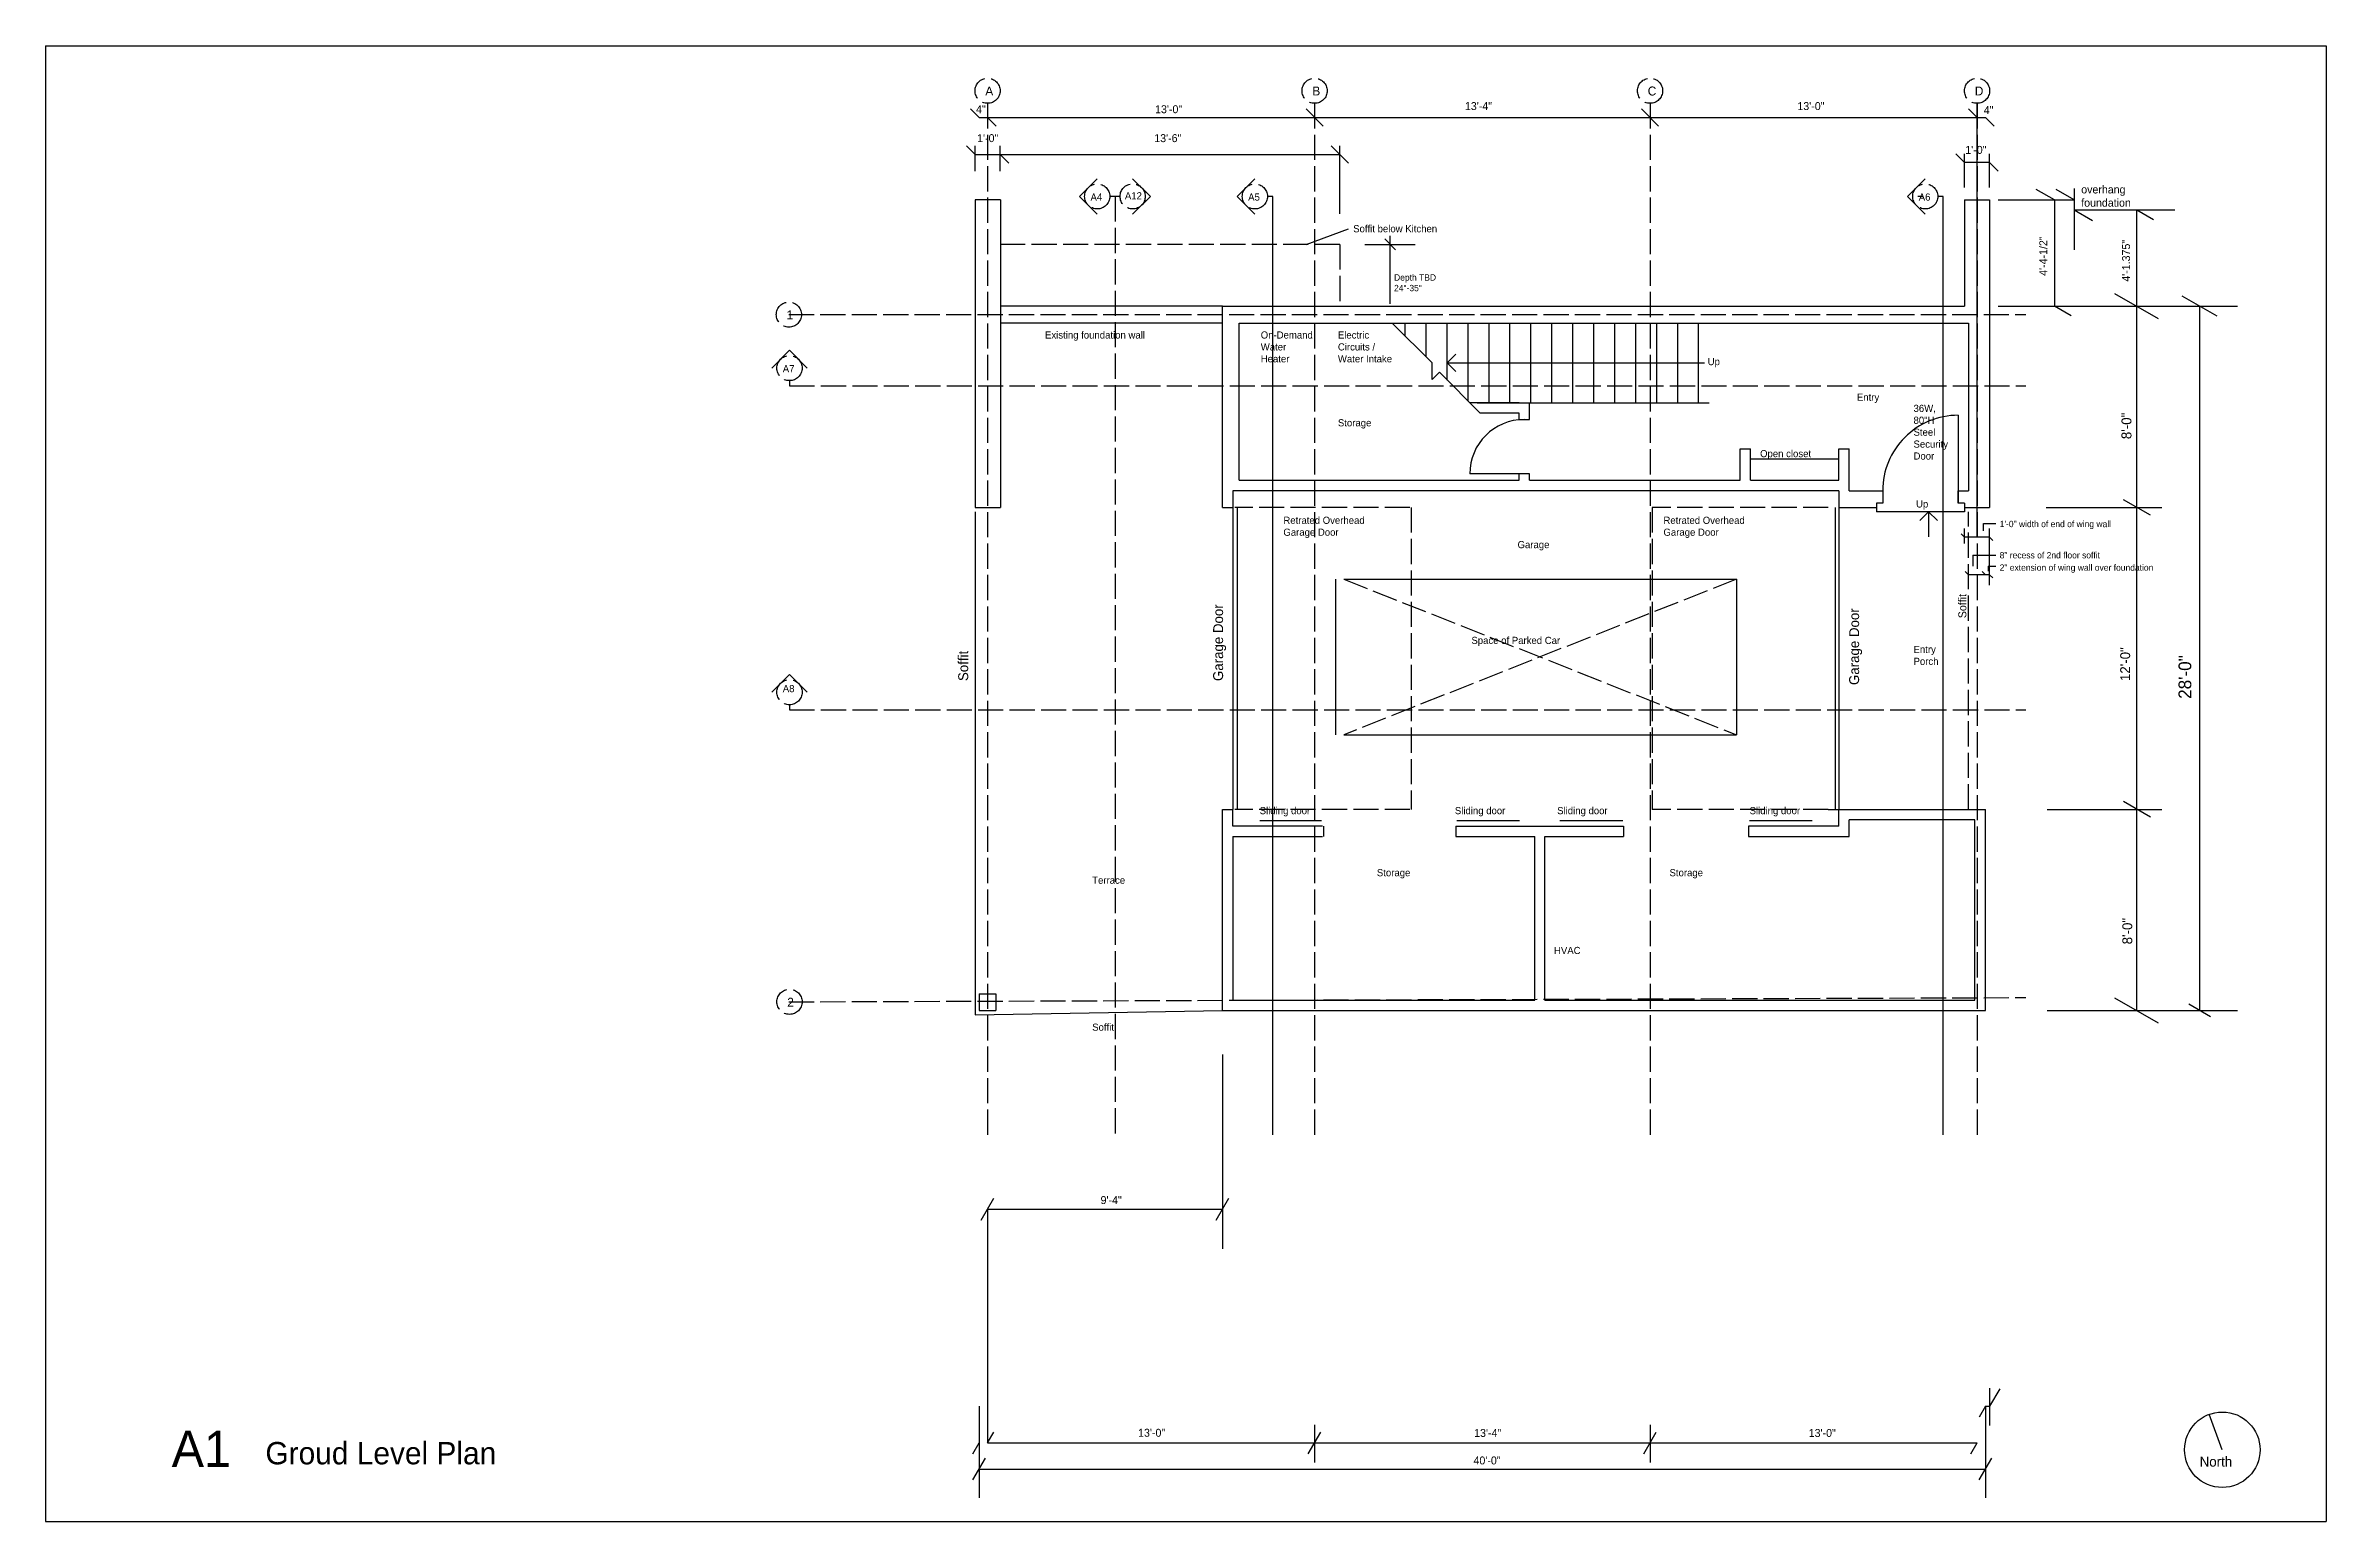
# Model space of a CAD drawing. Header units: inches. Extents: x 967 to 5652, y 0 to 2983.
# Drawn here: x 967 to 2055, y 2279 to 2983 of the extents above; entities that cross this region are included whole.
import ezdxf

# ---------------------------------------------------------------- set-up
doc = ezdxf.new("R2010")
doc.units = ezdxf.units.IN
doc.header["$MEASUREMENT"] = 0
doc.linetypes.add('ACAD_ISO02W100', pattern=[15, 12, -3])
for name, color, linetype in [('const', 7, 'Continuous'), ('e1', 7, 'Continuous'), ('e2', 251, 'Continuous'), ('grid', 252, 'ACAD_ISO02W100'), ('millwork', 253, 'Continuous'), ('soffit', 253, 'ACAD_ISO02W100'), ('stairs', 140, 'Continuous'), ('walls', 7, 'Continuous')]:
    doc.layers.add(name, color=color, linetype=linetype)

msp = doc.modelspace()

# ---------------------------------------------------------------- texts
at = {"layer": 'const', "attachment_point": 1}
for s, insert, char_height, width in [('A', (1415.2, 2963.1), 4.26, 1625.197), ('B', (1571.2, 2963.1), 4.26, 1625.197), ('C', (1731.2, 2963.1), 4.26, 1625.197), ('D', (1887.2, 2963.1), 4.26, 1625.197), ('\\P4"', (1410.8, 2960.5), 3.79, 1444.62), ('\\P13\'-0"', (1496.2, 2960.5), 3.79, 1444.62), ('\\P13\'-4"', (1644, 2962), 3.79, 1444.62), ('\\P13\'-0"', (1802.6, 2962), 3.79, 1444.62), ('\\P4"', (1891.5, 2960.1), 3.79, 1444.62), ('\\P1\'-0"', (1411.3, 2946.7), 3.79, 1444.62), ('\\P13\'-6"', (1495.8, 2946.7), 3.79, 1444.62), ('\\P1\'-0"          ', (1882.7, 2941.1), 3.789, 1444.62), ('overhang^Jfoundation           ', (1938, 2915.9), 3.789, 1444.62), ('A4', (1465.4, 2912.1), 3.41, 1300.158), ('A12', (1481.8, 2912.7), 3.41, 1300.158), ('A5', (1540.6, 2912.1), 3.41, 1300.158), ('A6', (1860.5, 2912.1), 3.41, 1300.158), ('\\pt3.4098;Soffit below Kitchen', (1590.7, 2897), 3.41, 1300.158), ('\\PDepth TBD^J24"-35"', (1610.2, 2878.6), 3.031, 1155.696), ('1', (1320.4, 2856.3), 4.26, 1625.197), ('\\pt3.4098;Existing foundation wall', (1443.7, 2846.3), 3.41, 1300.158), ('\\pt3.4098;On-Demand^JWater^JHeater', (1546.6, 2846.3), 3.41, 1300.158), ('\\pt3.4098;Electric^JCircuits /^JWater Intake', (1583.4, 2846.3), 3.41, 1300.158), ('A7', (1318.6, 2830.2), 3.41, 1300.158), ('\\pt3.4098;Up', (1759.8, 2833.6), 3.41, 1300.158), ('\\pt3.4098;Entry', (1831, 2816.6), 3.41, 1300.158), ('\\pt3.4098;36W,\\P80"H^JSteel^JSecurity^JDoor', (1858, 2811.3), 3.41, 1300.158), ('\\pt3.4098;Storage', (1583.4, 2804.4), 3.41, 1300.158), ('\\pt3.4098;Open closet', (1784.8, 2789.7), 3.41, 1300.158), ('\\pt3.4098;Up', (1859.2, 2765.7), 3.41, 1300.158), ('\\pt3.4098;Retrated Overhead^JGarage Door', (1557.4, 2757.9), 3.41, 1300.158), ('\\pt3.4098;Retrated Overhead^JGarage Door', (1738.7, 2757.9), 3.41, 1300.158), ('\\P1\'-0" width of end of wing wall          ', (1899.1, 2761), 3.031, 1155.696), ('\\pt3.4098;Garage', (1669.1, 2746.3), 3.41, 1300.158), ('\\P8" recess of 2nd floor soffit          ', (1899.1, 2746.1), 3.031, 1155.696), ('\\P2" extension of wing wall over foundation          ', (1899.1, 2740.2), 3.031, 1155.696), ('\\pt3.4098;Space of Parked Car', (1647.1, 2700.6), 3.41, 1300.158), ('\\pt3.4098;Entry^JPorch', (1858, 2696.3), 3.41, 1300.158), ('A8', (1318.6, 2677.6), 3.41, 1300.158), ('\\pt3.4098;Sliding door', (1546.1, 2619.4), 3.41, 1300.158), ('\\pt3.4098;Sliding door', (1639.2, 2619.4), 3.41, 1300.158), ('\\pt3.4098;Sliding door', (1688, 2619.4), 3.41, 1300.158), ('\\pt3.4098;Sliding door', (1779.8, 2619.4), 3.41, 1300.158), ('\\pt3.4098;Storage', (1602, 2589.8), 3.41, 1300.158), ('\\pt3.4098;Storage', (1741.6, 2589.8), 3.41, 1300.158), ('\\pt3.4098;Terrace', (1466.2, 2586.2), 3.41, 1300.158), ('\\pt3.4098;HVAC', (1686.5, 2552.7), 3.41, 1300.158), ('2', (1320.7, 2528.4), 4.26, 1625.197), ('\\pt3.4098;Soffit', (1466.2, 2516.1), 3.41, 1300.158), ('9\'-4"', (1470.2, 2433.8), 3.79, 1444.62), ('A1', (1027.1, 2321.9), 17.26, 6582.049), ('13\'-0"', (1488.1, 2322.8), 3.79, 1444.62), ('13\'-4"', (1648.4, 2322.7), 3.79, 1444.62), ('13\'-0"', (1808, 2322.7), 3.79, 1444.62), ('Groud Level Plan', (1071.8, 2316.5), 10.656, 4062.993), ('40\'-0"', (1648.1, 2309.6), 3.79, 1444.62), ('North', (1994.5, 2309.5), 4.74, 1805.775)]:
    msp.add_mtext(s, dxfattribs=dict(at, insert=insert, char_height=char_height, width=width))
at = {"layer": 'const', "attachment_point": 1, "rotation": 90}
for s, insert, char_height, width in [('4\'-4-1/2"', (1918, 2872.8), 3.79, 1444.62), ('4\'-1.375"', (1957.5, 2870), 3.79, 1444.62), ('8\'-0"', (1957.2, 2794.9), 4.74, 1805.775), ('Soffit', (1879.4, 2709.5), 3.79, 1444.62), ('Garage Door', (1523.9, 2679.5), 4.736, 1805.775), ('Garage Door', (1827.3, 2677.6), 4.736, 1805.775), ('Soffit', (1402.3, 2679.5), 4.74, 1805.775), ('12\'-0"', (1956.6, 2679.5), 4.74, 1805.775), ('28\'-0"', (1984.4, 2671), 6.11, 2330.032), ('8\'-0"', (1957.6, 2553.9), 4.74, 1805.775)]:
    msp.add_mtext(s, dxfattribs=dict(at, insert=insert, char_height=char_height, width=width))

# ---------------------------------------------------------------- linework, layer by layer
for p, q in [((966.9, 2982.6), (2054.9, 2982.6)), ((966.9, 2982.6), (966.9, 2278.6)), ((2054.9, 2982.6), (2054.9, 2278.6)), ((966.9, 2278.6), (2054.9, 2278.6))]:
    msp.add_line(p, q)
at = {"layer": 'const'}
for p, q in [((1925.2, 2909), (1916.5, 2914)), ((1934.7, 2909), (1926.1, 2914)), ((1943.4, 2899.1), (1934.7, 2904.1)), ((1982.7, 2904.1), (1934.7, 2904.1)), ((1964.5, 2522.3), (1964.5, 2904.1)), ((1972.5, 2899.5), (1964.5, 2904.1)), ((1974.9, 2852.3), (1954.1, 2864.3)), ((2002.8, 2853.5), (1986.2, 2863.1)), ((1933.2, 2853.7), (1925.2, 2858.3)), ((1994.5, 2522.3), (1994.5, 2858.3)), ((1971, 2758.6), (1958.1, 2766)), ((1921.3, 2762.3), (1976.5, 2762.3)), ((1921.7, 2618.3), (1976.5, 2618.3)), ((1971, 2614.6), (1958.1, 2622)), ((1974.9, 2516.3), (1954.1, 2528.3)), ((1999.7, 2519.3), (1989.3, 2525.3)), ((1921.7, 2522.3), (2012.5, 2522.3)), ((1528.3, 2501.4), (1528.3, 2408.7)), ((1413.3, 2422.4), (1419.3, 2432.8)), ((1416.3, 2427.6), (1416.3, 2316.1)), ((1525.3, 2422.4), (1531.3, 2432.8)), ((1899.1, 2341.9), (1894.3, 2333.6)), ((1412.3, 2333.6), (1412.3, 2289.9)), ((1892.3, 2333.6), (1889.3, 2328.4)), ((1892.3, 2333.6), (1892.3, 2289.9)), ((1892.3, 2333.6), (1894.3, 2333.6)), ((1416.3, 2316.1), (1419.3, 2321.2)), ((1569.3, 2310.9), (1575.3, 2321.2)), ((1729.3, 2310.9), (1735.3, 2321.2)), ((1409.3, 2310.9), (1412.3, 2316.1)), ((1409.3, 2298.4), (1415.3, 2308.8)), ((1416.3, 2316.1), (1888.3, 2316.1)), ((1885.3, 2310.9), (1888.3, 2316.1)), ((1889.3, 2298.4), (1895.3, 2308.8)), ((1412.3, 2303.6), (1892.3, 2303.6))]:
    msp.add_line(p, q, dxfattribs=at)
at = {"layer": 'e1'}
for p, q in [((1408.2, 2952.5), (1412.3, 2948.3)), ((1568.2, 2952.5), (1576.4, 2944.2)), ((1728.2, 2952.5), (1736.4, 2944.2)), ((1884.2, 2952.5), (1888.3, 2948.3)), ((1416.3, 2948.3), (1420.4, 2944.2)), ((1892.3, 2948.3), (1896.4, 2944.2)), ((1406.2, 2934.8), (1410.3, 2930.7)), ((1422.3, 2930.7), (1426.4, 2926.6)), ((1580.2, 2934.8), (1588.4, 2926.6)), ((1878.2, 2931), (1882.3, 2926.9)), ((1894.3, 2926.9), (1898.4, 2922.8)), ((1605.8, 2890.4), (1610.9, 2885.2)), ((1880.8, 2749.7), (1882.3, 2748.1)), ((1894.3, 2748.1), (1895.9, 2746.6)), ((1882.7, 2731.8), (1884.3, 2730.2)), ((1890.7, 2731.8), (1892.3, 2730.2)), ((1894.3, 2730.2), (1895.9, 2728.7))]:
    msp.add_line(p, q, dxfattribs=at)
msp.add_circle((2005.3, 2312.8), 18, dxfattribs=at)
at = {"layer": 'e2'}
for p, q in [((1888.3, 2748.1), (1888.3, 2955.1)), ((1412.3, 2948.3), (1892.3, 2948.3)), ((1410.3, 2922.8), (1410.3, 2934.8)), ((1410.3, 2930.7), (1584.3, 2930.7)), ((1422.3, 2922.8), (1422.3, 2934.8)), ((1584.3, 2902.4), (1584.3, 2934.8)), ((1882.3, 2915), (1882.3, 2931)), ((1894.3, 2926.9), (1882.3, 2926.9)), ((1894.3, 2915), (1894.3, 2931)), ((1479.5, 2910.7), (1474.6, 2910.7)), ((1552.3, 2910.7), (1549.8, 2910.7)), ((1552.3, 2463.1), (1552.3, 2910.7)), ((1862.5, 2910.7), (1860, 2910.7)), ((1872.1, 2910.7), (1869.6, 2910.7)), ((1872.1, 2463.1), (1872.1, 2910.7)), ((1925.2, 2909), (1925.2, 2858.3)), ((1934.7, 2914.4), (1934.7, 2885.2)), ((1596.3, 2887.8), (1620.3, 2887.8)), ((1608.3, 2859.5), (1608.3, 2891.9)), ((1410.3, 2760.3), (1410.3, 2520.3)), ((1891.4, 2751.2), (1891.4, 2754.6)), ((1891.4, 2754.6), (1897.2, 2754.6)), ((1882.3, 2745.1), (1882.3, 2752.2)), ((1894.3, 2748.1), (1882.3, 2748.1)), ((1894.3, 2725.3), (1894.3, 2752.2)), ((1884.3, 2725.3), (1884.3, 2734.3)), ((1886.3, 2739.6), (1897.2, 2739.6)), ((1886.3, 2739.6), (1886.3, 2734.3)), ((1893.6, 2734.3), (1897.2, 2734.3)), ((1893.6, 2734.3), (1893.6, 2731.9)), ((1894.3, 2730.2), (1884.3, 2730.2)), ((1410.3, 2520.3), (1528.3, 2522.3)), ((1416.3, 2427.6), (1528.3, 2427.6))]:
    msp.add_line(p, q, dxfattribs=at)
at = {"layer": 'grid'}
for p, q in [((1416.3, 2955.1), (1416.3, 2463.1)), ((1572.3, 2955.1), (1572.3, 2463.1)), ((1732.3, 2955.1), (1732.3, 2463.1)), ((1888.3, 2955.1), (1888.3, 2463.1)), ((1477.1, 2910.7), (1477.1, 2463.1)), ((1321.5, 2854.3), (1911.5, 2854.3)), ((1321.8, 2822.8), (1321.8, 2820.3)), ((1321.8, 2820.3), (1911.5, 2820.3)), ((1321.8, 2668.2), (1321.8, 2665.7)), ((1321.8, 2665.7), (1911.5, 2665.7)), ((1321.5, 2526.5), (1911.5, 2528.5))]:
    msp.add_line(p, q, dxfattribs=at)
for centre in [(1416.3, 2961.1), (1572.3, 2961.1), (1732.3, 2961.1), (1888.3, 2961.1), (1468.6, 2910.7), (1485.5, 2910.7), (1543.8, 2910.7), (1863.6, 2910.7), (1321.5, 2854.3), (1321.8, 2828.8), (1321.8, 2674.2), (1321.8, 2526.5)]:
    msp.add_circle(centre, 6, dxfattribs=at)
at = {"layer": 'millwork'}
for p, q in [((1568.2, 2887.8), (1588.4, 2895.3)), ((1528.3, 2858.3), (1422.3, 2858.3)), ((1528.3, 2850.3), (1422.3, 2850.3)), ((1735.5, 2812.3), (1735.5, 2850.3)), ((1745.5, 2812.3), (1745.5, 2850.3)), ((1755.5, 2812.3), (1755.5, 2850.3)), ((1669.8, 2812.3), (1646.3, 2812.3)), ((1879.3, 2806.3), (1879.3, 2764.3)), ((1822.3, 2785.3), (1780.3, 2785.3)), ((1840.3, 2762.3), (1840.3, 2760.3)), ((1882.3, 2760.3), (1840.3, 2760.3)), ((1882.3, 2762.3), (1882.3, 2760.3)), ((1546.2, 2613), (1575.6, 2613)), ((1640.1, 2613), (1670.1, 2613)), ((1689.3, 2613), (1719.3, 2613)), ((1779.7, 2613), (1809.7, 2613))]:
    msp.add_line(p, q, dxfattribs=at)
for centre, radius, start in [((1672.3, 2778.3), 26, 90), ((1879.3, 2770.3), 36, 89.9985)]:
    msp.add_arc(centre, radius, start, 180, dxfattribs=at)
at = {"layer": 'soffit'}
for p, q in [((1584.3, 2887.8), (1422.4, 2887.8)), ((1584.3, 2887.8), (1584.3, 2858.3)), ((1617.8, 2762.3), (1534.3, 2762.3)), ((1618.3, 2762.3), (1618.3, 2618.3)), ((1817.3, 2762.3), (1733.3, 2762.3)), ((1733.3, 2762.3), (1733.3, 2618.3)), ((1884.3, 2618.3), (1884.3, 2760.3)), ((1586.2, 2728.1), (1773.5, 2653.9)), ((1773.5, 2728.1), (1586.2, 2653.9)), ((1617.8, 2618.3), (1534.3, 2618.3)), ((1817.3, 2618.3), (1733.3, 2618.3))]:
    msp.add_line(p, q, dxfattribs=at)
at = {"layer": 'stairs'}
for p, q in [((1628.3, 2831.3), (1609.3, 2850.3)), ((1615.5, 2844.1), (1615.5, 2850.3)), ((1625.5, 2834.1), (1625.5, 2850.3)), ((1635.5, 2823.1), (1635.5, 2850.3)), ((1645.5, 2813.1), (1645.5, 2850.3)), ((1655.5, 2812.3), (1655.5, 2850.3)), ((1665.5, 2812.3), (1665.5, 2850.3)), ((1675.5, 2812.3), (1675.5, 2850.3)), ((1685.5, 2812.3), (1685.5, 2850.3)), ((1695.5, 2812.3), (1695.5, 2850.3)), ((1705.5, 2812.3), (1705.5, 2850.3)), ((1715.5, 2812.3), (1715.5, 2850.3)), ((1725.5, 2812.3), (1725.5, 2850.3)), ((1628.3, 2823.3), (1628.3, 2831.3)), ((1635.5, 2831.3), (1639.7, 2835.5)), ((1635.5, 2831.3), (1758.3, 2831.3)), ((1635.5, 2831.3), (1639.7, 2827.1)), ((1628.3, 2823.3), (1631.8, 2826.8)), ((1651.3, 2807.3), (1631.8, 2826.8)), ((1649.8, 2812.3), (1760.5, 2812.3)), ((1672.3, 2778.3), (1646.3, 2778.3)), ((1674.8, 2778.3), (1669.8, 2778.3)), ((1865.2, 2760.3), (1861, 2756.1)), ((1865.2, 2760.3), (1865.2, 2748.3)), ((1865.2, 2760.3), (1869.4, 2756.1))]:
    msp.add_line(p, q, dxfattribs=at)
at = {"layer": 'walls'}
for p, q in [((1468.6, 2919.1), (1460.1, 2910.7)), ((1485.5, 2919.1), (1494, 2910.7)), ((1543.8, 2919.1), (1535.3, 2910.7)), ((1863.6, 2919.1), (1855.2, 2910.7)), ((1410.3, 2909), (1410.3, 2762.3)), ((1422.4, 2909), (1410.3, 2909)), ((1422.4, 2909), (1422.4, 2762.3)), ((1468.6, 2902.2), (1460.1, 2910.7)), ((1485.5, 2902.2), (1494, 2910.7)), ((1543.8, 2902.2), (1535.3, 2910.7)), ((1863.6, 2902.2), (1855.2, 2910.7)), ((1882.3, 2909), (1882.3, 2858.3)), ((1882.3, 2909), (1894.3, 2909)), ((1894.3, 2909), (1894.3, 2762.3)), ((1898.4, 2909), (1934.7, 2909)), ((1528.3, 2858.3), (1882.3, 2858.3)), ((1528.3, 2762.3), (1528.3, 2858.3)), ((1898.4, 2858.3), (2012.5, 2858.3)), ((1536.3, 2775.3), (1536.3, 2850.3)), ((1536.3, 2850.3), (1884.3, 2850.3)), ((1884.3, 2850.3), (1884.3, 2770.3)), ((1313.3, 2828.8), (1321.8, 2837.3)), ((1330.3, 2828.8), (1321.8, 2837.3)), ((1669.8, 2807.3), (1651.3, 2807.3)), ((1669.8, 2804.3), (1669.8, 2807.3)), ((1674.8, 2804.3), (1674.8, 2812.3)), ((1669.8, 2804.3), (1674.8, 2804.3)), ((1775.3, 2790.3), (1780.3, 2790.3)), ((1775.3, 2775.3), (1775.3, 2790.3)), ((1780.3, 2775.3), (1780.2, 2790.3)), ((1780.3, 2775.3), (1780.3, 2790.3)), ((1822.3, 2790.3), (1827.3, 2790.3)), ((1822.3, 2775.3), (1822.3, 2790.3)), ((1827.3, 2770.3), (1827.3, 2790.3)), ((1536.3, 2775.3), (1669.8, 2775.3)), ((1669.8, 2775.3), (1669.8, 2778.3)), ((1674.8, 2775.3), (1674.8, 2778.3)), ((1674.8, 2775.3), (1775.3, 2775.3)), ((1780.3, 2775.3), (1822.3, 2775.3)), ((1822.3, 2770.3), (1533.3, 2770.3)), ((1533.3, 2770.3), (1533.3, 2762.3)), ((1822.3, 2770.3), (1822.3, 2762.3)), ((1827.3, 2770.3), (1843.3, 2770.3)), ((1840.3, 2764.3), (1840.3, 2762.3)), ((1843.3, 2764.3), (1840.3, 2764.3)), ((1843.3, 2770.3), (1843.3, 2764.3)), ((1879.3, 2770.3), (1884.3, 2770.3)), ((1879.3, 2764.3), (1879.3, 2770.3)), ((1882.3, 2764.3), (1879.3, 2764.3)), ((1879.3, 2764.3), (1879.3, 2764.3)), ((1882.3, 2764.3), (1882.3, 2762.3)), ((1410.3, 2762.3), (1422.4, 2762.3)), ((1528.3, 2762.3), (1533.3, 2762.3)), ((1533.3, 2762.3), (1533.3, 2618.3)), ((1535.3, 2762.3), (1535.3, 2618.3)), ((1820.6, 2762.3), (1820.6, 2618.3)), ((1822.3, 2762.3), (1840.3, 2762.3)), ((1822.3, 2762.3), (1822.3, 2618.3)), ((1882.3, 2762.3), (1894.3, 2762.3)), ((1582.2, 2728.1), (1582.2, 2653.9)), ((1586.2, 2728.1), (1773.5, 2728.1)), ((1773.5, 2728.1), (1773.5, 2653.9)), ((1313.3, 2674.2), (1321.8, 2682.7)), ((1330.3, 2674.2), (1321.8, 2682.7)), ((1586.2, 2653.9), (1773.5, 2653.9)), ((1528.3, 2522.3), (1528.3, 2618.3)), ((1528.3, 2618.3), (1533.3, 2618.3)), ((1533.3, 2610.3), (1533.3, 2618.3)), ((1817.3, 2618.3), (1887.8, 2618.3)), ((1822.3, 2610.3), (1822.3, 2618.3)), ((1887.3, 2613.3), (1827.3, 2613.3)), ((1827.3, 2605.3), (1827.3, 2613.3)), ((1887.3, 2527.3), (1887.3, 2613.3)), ((1887.8, 2618.3), (1892.3, 2618.3)), ((1892.3, 2522.3), (1892.3, 2618.3)), ((1576, 2610.3), (1533.3, 2610.3)), ((1533.3, 2605.3), (1533.3, 2527.3)), ((1533.3, 2605.3), (1576, 2605.3)), ((1576.6, 2610.3), (1576.6, 2605.3)), ((1639.7, 2610.3), (1639.7, 2605.3)), ((1639.7, 2610.3), (1719.7, 2610.3)), ((1639.7, 2610.3), (1639.7, 2605.3)), ((1639.7, 2605.3), (1677.3, 2605.3)), ((1677.3, 2527.3), (1677.3, 2605.3)), ((1682.1, 2527.3), (1682.1, 2605.3)), ((1682.1, 2605.3), (1719.7, 2605.3)), ((1719.7, 2610.3), (1719.7, 2605.3)), ((1719.7, 2610.3), (1719.7, 2605.3)), ((1822.3, 2610.3), (1779.3, 2610.3)), ((1779.3, 2610.3), (1779.3, 2605.3)), ((1779.3, 2605.3), (1827.3, 2605.3)), ((1412.3, 2530.3), (1420.3, 2530.3)), ((1412.3, 2530.3), (1412.3, 2522.3)), ((1420.3, 2530.3), (1420.3, 2522.3)), ((1533.3, 2527.3), (1677.3, 2527.3)), ((1682.1, 2527.3), (1887.3, 2527.3)), ((1412.3, 2522.3), (1420.3, 2522.3)), ((1528.3, 2522.3), (1892.3, 2522.3)), ((1894.3, 2342.2), (1894.3, 2324.3)), ((2005.3, 2312.8), (1999.1, 2329.7)), ((1572.3, 2324.7), (1572.3, 2306.7)), ((1732.3, 2324.7), (1732.3, 2306.7))]:
    msp.add_line(p, q, dxfattribs=at)

msp.set_redraw_order([(e.dxf.handle, doc.entitydb.next_handle()) for e in msp.query("TEXT MTEXT ATTDEF DIMENSION ARC_DIMENSION")])  # texts and dimensions are drawn at this point

doc.saveas('drawing.dxf')
